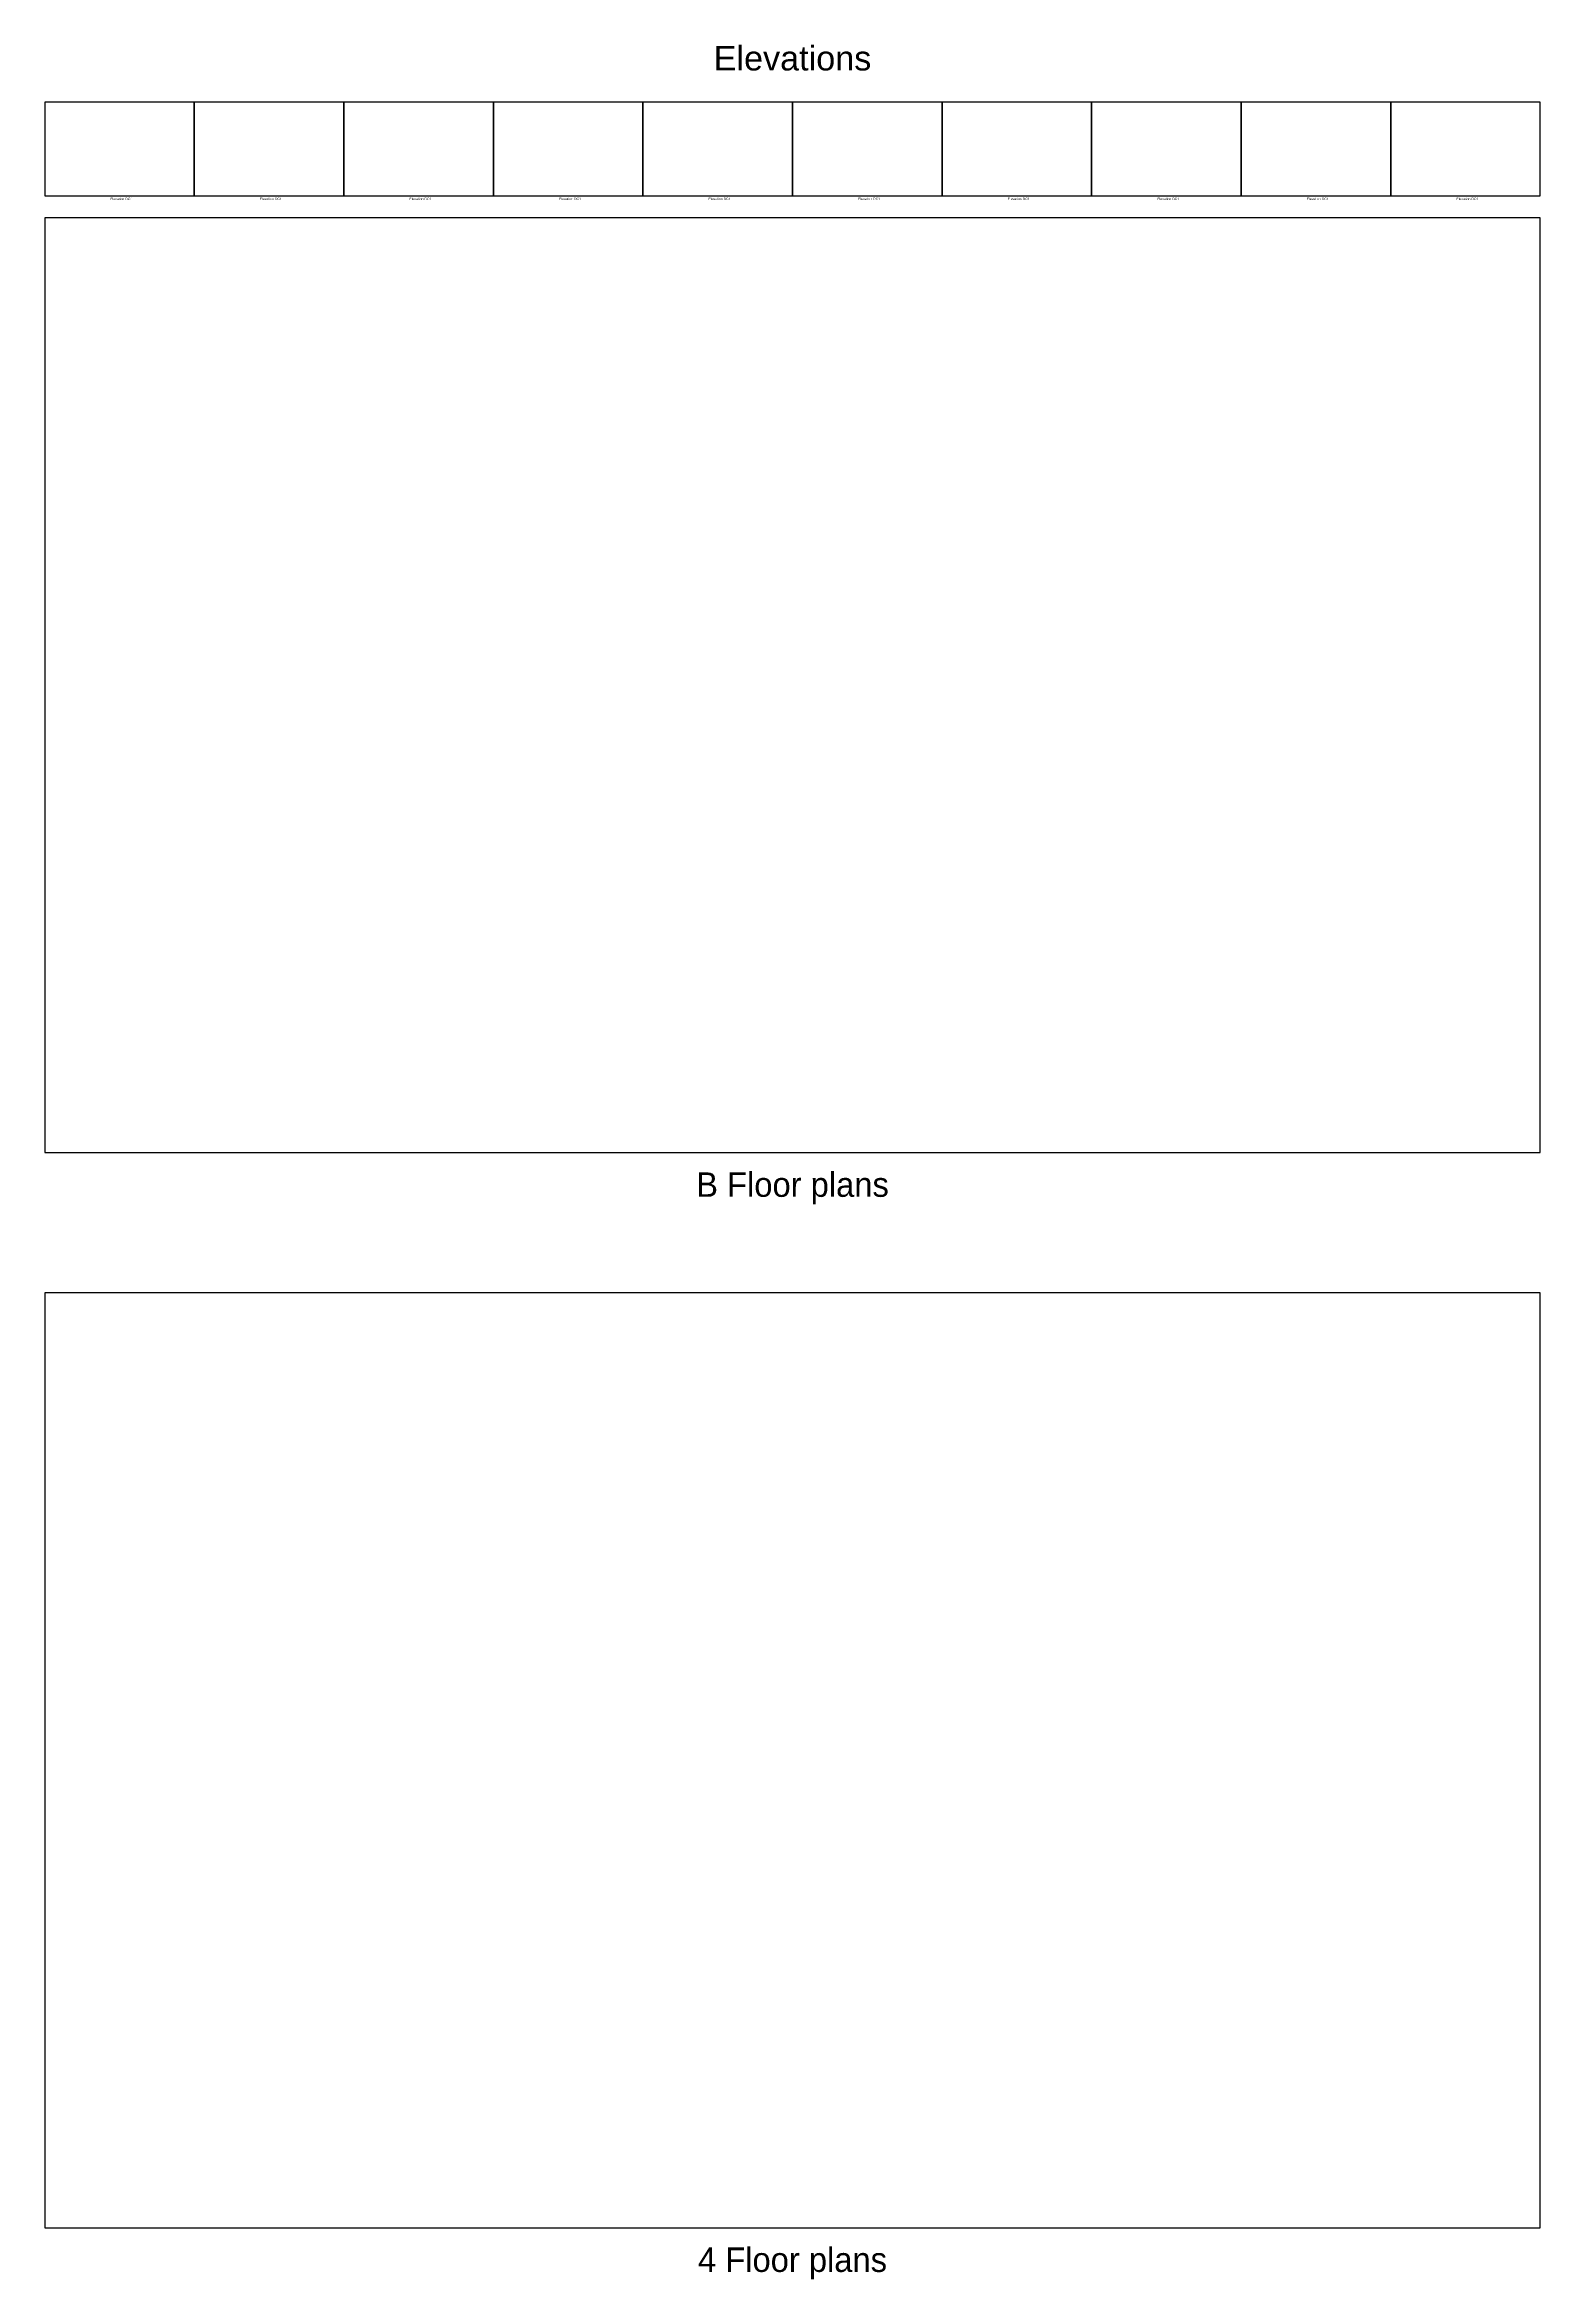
# Model space of a CAD drawing. Header units: millimetres. Extents: x 0 to 21838947, y -10538 to 10000000.
# Drawn here: x 21223062 to 21528827, y -10538 to 446290 of the extents above; entities that cross this region are included whole.
import ezdxf
from ezdxf.enums import TextEntityAlignment as Align

# ---------------------------------------------------------------- set-up
doc = ezdxf.new("R2010")
doc.units = ezdxf.units.MM
doc.layers.get('0').update_dxf_attribs({"lineweight": 30})
doc.layers.add('-00', color=7, linetype='Continuous', lineweight=30)
doc.layers.add('-35 BLACK NOTES 1', color=7, linetype='Continuous', lineweight=30)
doc.styles.add('1-20', font='ARIAL.TTF', dxfattribs={"height": 50})
doc.styles.add('1-5000', font='ARIAL.TTF', dxfattribs={"height": 12500})
doc.styles.add('Arial', font='ARIAL.TTF')
doc.styles.add('TEXT-0', font='ARIAL.TTF', dxfattribs={"height": 250})

# ---------------------------------------------------------------- blocks, each defined once
blk = doc.blocks.new('elevation')
blk.add_lwpolyline([(30577, 19112), (0, 19112), (0, 0), (30577, 0)], close=True)
at = {"style": 'Arial'}
blk.add_text('Elevation', height=500, dxfattribs=at).set_placement((14850, -653), align=Align.MIDDLE_CENTER)
at = {"style": 'TEXT-0'}
blk.add_attdef('DC', text='', height=500, dxfattribs=at).set_placement((16502, -653), align=Align.MIDDLE_LEFT)

msp = doc.modelspace()

# ---------------------------------------------------------------- linework, layer by layer
at = {"layer": '-00'}
for points in [[(21528827, 410903), (21223062, 410903), (21223062, 219786), (21528827, 219786)], [(21528827, 191116), (21223062, 191116), (21223062, 0), (21528827, 0)]]:
    msp.add_lwpolyline(points, close=True, dxfattribs=at)

# ---------------------------------------------------------------- block references
ref = msp.add_blockref('elevation', (21223062, 415418), dxfattribs=at)
ref.add_attrib('DC', 'DC1', dxfattribs={"height": 500, "style": 'TEXT-0'}).set_placement((21239563, 414765), align=Align.MIDDLE_LEFT)
ref = msp.add_blockref('elevation', (21253638, 415418), dxfattribs=at)
ref.add_attrib('DC', 'DC1', dxfattribs={"height": 500, "style": 'TEXT-0'}).set_placement((21270140, 414765), align=Align.MIDDLE_LEFT)
ref = msp.add_blockref('elevation', (21284215, 415418), dxfattribs=at)
ref.add_attrib('DC', 'DC1', dxfattribs={"height": 500, "style": 'TEXT-0'}).set_placement((21300717, 414765), align=Align.MIDDLE_LEFT)
ref = msp.add_blockref('elevation', (21314791, 415418), dxfattribs=at)
ref.add_attrib('DC', 'DC1', dxfattribs={"height": 500, "style": 'TEXT-0'}).set_placement((21331293, 414765), align=Align.MIDDLE_LEFT)
ref = msp.add_blockref('elevation', (21345368, 415418), dxfattribs=at)
ref.add_attrib('DC', 'DC1', dxfattribs={"height": 500, "style": 'TEXT-0'}).set_placement((21361870, 414765), align=Align.MIDDLE_LEFT)
ref = msp.add_blockref('elevation', (21375945, 415418), dxfattribs=at)
ref.add_attrib('DC', 'DC1', dxfattribs={"height": 500, "style": 'TEXT-0'}).set_placement((21392446, 414765), align=Align.MIDDLE_LEFT)
ref = msp.add_blockref('elevation', (21406521, 415418), dxfattribs=at)
ref.add_attrib('DC', 'DC1', dxfattribs={"height": 500, "style": 'TEXT-0'}).set_placement((21423023, 414765), align=Align.MIDDLE_LEFT)
ref = msp.add_blockref('elevation', (21437098, 415418), dxfattribs=at)
ref.add_attrib('DC', 'DC1', dxfattribs={"height": 500, "style": 'TEXT-0'}).set_placement((21453599, 414765), align=Align.MIDDLE_LEFT)
ref = msp.add_blockref('elevation', (21467674, 415418), dxfattribs=at)
ref.add_attrib('DC', 'DC1', dxfattribs={"height": 500, "style": 'TEXT-0'}).set_placement((21484176, 414765), align=Align.MIDDLE_LEFT)
ref = msp.add_blockref('elevation', (21498251, 415418), dxfattribs=at)
ref.add_attrib('DC', 'DC1', dxfattribs={"height": 500, "style": 'TEXT-0'}).set_placement((21514752, 414765), align=Align.MIDDLE_LEFT)

# ---------------------------------------------------------------- texts
at = {"layer": '-00', "style": '1-5000'}
msp.add_text('Elevations', height=5000, dxfattribs=at).set_placement((21375945, 443524), align=Align.MIDDLE_CENTER)
at = {"layer": '-00'}
for s, p in [('B Floor plans', (21375945, 213256)), ('4 Floor plans', (21375945, -6530))]:
    msp.add_text(s, height=5000, dxfattribs=at).set_placement(p, align=Align.MIDDLE_CENTER)
at = {"layer": '-35 BLACK NOTES 1', "insert": (21519928, 398253), "char_height": 250, "attachment_point": 1, "style": '1-20'}
msp.add_mtext('\\A1;', dxfattribs=at)

doc.saveas('drawing.dxf')
